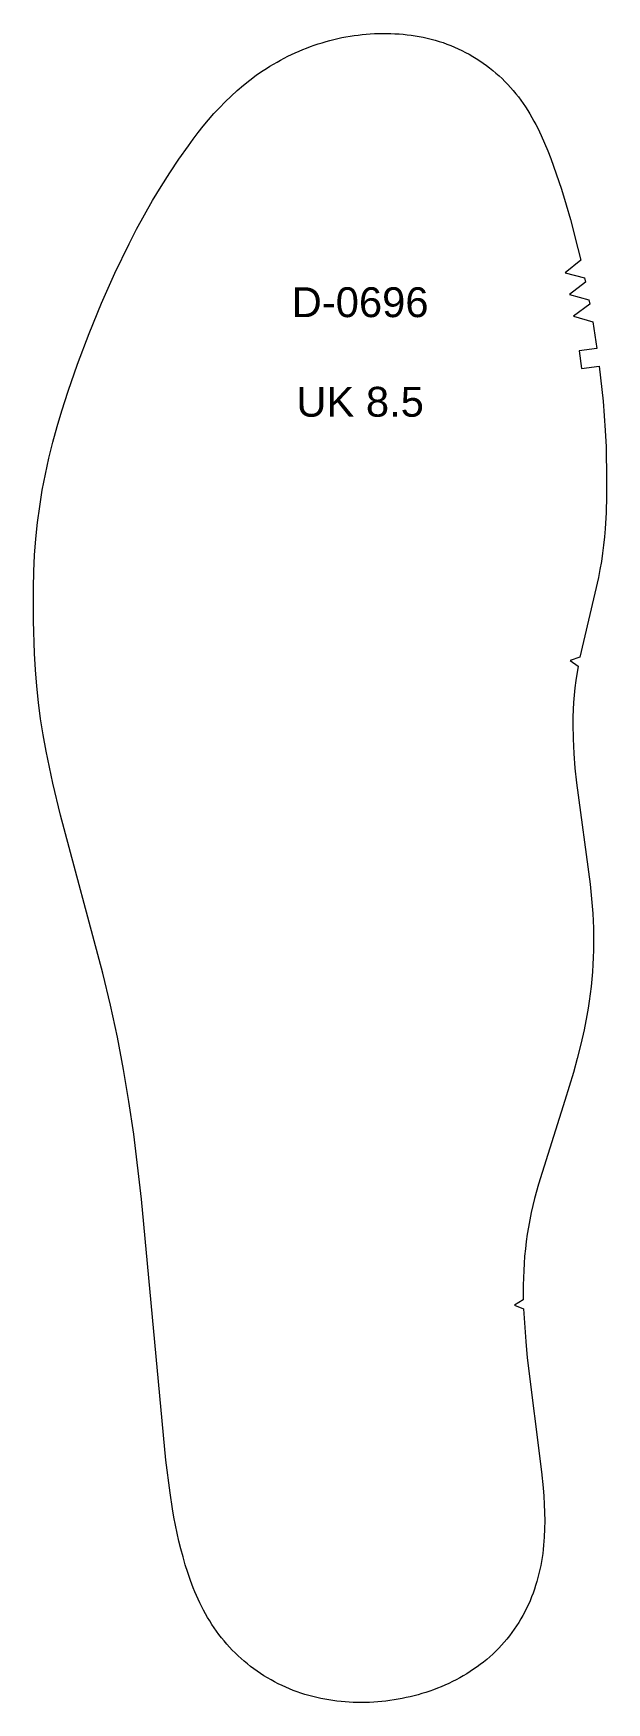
# Model space of a CAD drawing. Header units: millimetres. Extents: x -700 to 1195, y 156 to 469.
# Drawn here: x 144.3 to 240.3, y 189.7 to 469.2 of the extents above; entities that cross this region are included whole.
import ezdxf

# ---------------------------------------------------------------- set-up
doc = ezdxf.new("R2010")
doc.units = ezdxf.units.MM
doc.layers.add('___H_1', color=18, linetype='Continuous', true_color=0x000000)
doc.layers.add('DEFAULT', color=7, linetype='Continuous', true_color=0xffffff)
doc.styles.add('Arial Regular', font='arial.ttf')

msp = doc.modelspace()

# ---------------------------------------------------------------- texts
at = {"layer": '___H_1', "color": 3, "true_color": 0x00ff00, "insert": (199, 435), "char_height": 5, "width": 53.913, "attachment_point": 2, "style": 'Arial Regular'}
msp.add_mtext('\\P{\\fArial;D-0696}\\P\\P{\\fArial;UK 8.5}', dxfattribs=at)

# ---------------------------------------------------------------- linework, layer by layer
at = {"layer": 'DEFAULT', "color": 18, "lineweight": 5, "true_color": 0x000000}
msp.add_lwpolyline([(235.93, 431.19), (233.33, 429.08), (236.57, 428.26), (236.72, 427.52), (234.07, 425.47), (237.3, 424.58), (237.44, 423.84), (234.75, 421.85), (237.95, 420.88), (238.64, 416.44), (235.67, 416.01), (236.07, 413.09), (239.04, 413.46), (239.67, 407.62), (240.04, 402.68), (240.17, 399.94), (240.27, 394.45), (240.25, 391.71), (240.17, 388.97), (240.02, 386.23), (239.91, 384.86), (239.77, 383.5), (239.6, 382.14), (239.4, 380.78), (239.16, 379.43), (238.89, 378.09), (235.79, 364.73), (234.15, 364.19), (235.5, 363.25), (235.13, 360.83), (234.97, 359.61), (234.84, 358.39), (234.74, 357.17), (234.67, 355.95), (234.64, 354.72), (234.62, 353.5), (234.65, 351.05), (234.7, 349.82), (234.77, 348.6), (234.97, 346.16), (235.23, 343.72), (237.51, 326.71), (237.76, 324.28), (237.94, 321.83), (238.05, 319.38), (238.08, 316.93), (238.07, 315.71), (238.03, 314.48), (237.97, 313.26), (237.89, 312.04), (237.67, 309.59), (237.37, 307.16), (237.19, 305.95), (236.98, 304.74), (236.5, 302.34), (235.96, 299.95), (235.36, 297.57), (234.72, 295.2), (233.3, 290.51), (228.86, 276.49), (228.22, 274.12), (227.66, 271.74), (227.41, 270.54), (227.18, 269.33), (226.98, 268.13), (226.81, 266.91), (226.67, 265.7), (226.55, 264.48), (226.46, 263.25), (226.39, 262.03), (226.32, 259.58), (226.31, 257.13), (224.84, 256.25), (226.35, 255.63), (226.72, 250.15), (226.98, 247.42), (229.39, 228.37), (229.66, 225.64), (229.76, 224.27), (229.84, 222.91), (229.89, 221.54), (229.91, 220.16), (229.89, 218.79), (229.83, 217.42), (229.78, 216.74), (229.72, 216.06), (229.65, 215.37), (229.57, 214.69), (229.47, 214.02), (229.36, 213.34), (229.23, 212.67), (229.09, 211.99), (228.94, 211.33), (228.77, 210.66), (228.59, 210), (228.39, 209.34), (228.18, 208.69), (227.95, 208.05), (227.71, 207.41), (227.45, 206.77), (227.17, 206.14), (226.88, 205.52), (226.58, 204.91), (226.25, 204.31), (225.91, 203.71), (225.56, 203.13), (225.19, 202.55), (224.81, 201.98), (224.41, 201.42), (223.99, 200.88), (223.57, 200.34), (223.12, 199.82), (222.67, 199.31), (222.2, 198.81), (221.72, 198.32), (221.22, 197.84), (220.72, 197.38), (220.2, 196.94), (219.67, 196.5), (219.12, 196.08), (218.57, 195.68), (218.01, 195.29), (217.44, 194.91), (216.86, 194.54), (216.27, 194.19), (215.67, 193.86), (215.07, 193.53), (214.46, 193.22), (213.84, 192.92), (213.21, 192.64), (212.58, 192.37), (211.95, 192.12), (211.31, 191.87), (210.66, 191.64), (210.01, 191.43), (209.36, 191.22), (208.7, 191.03), (208.03, 190.85), (207.37, 190.69), (206.7, 190.54), (206.03, 190.4), (205.36, 190.27), (204.68, 190.15), (204, 190.05), (203.32, 189.96), (202.64, 189.89), (201.96, 189.82), (201.28, 189.77), (200.59, 189.74), (199.91, 189.72), (199.22, 189.71), (198.54, 189.71), (197.85, 189.73), (197.17, 189.77), (196.48, 189.82), (195.8, 189.88), (195.12, 189.96), (194.44, 190.05), (193.76, 190.15), (193.09, 190.27), (192.41, 190.41), (191.74, 190.56), (191.08, 190.72), (190.42, 190.9), (189.76, 191.09), (189.1, 191.3), (188.45, 191.52), (187.81, 191.76), (187.17, 192.01), (186.54, 192.28), (185.92, 192.56), (185.3, 192.86), (184.69, 193.17), (184.08, 193.5), (183.49, 193.84), (182.9, 194.2), (182.33, 194.57), (181.76, 194.95), (181.2, 195.35), (180.65, 195.76), (180.12, 196.19), (179.59, 196.63), (179.07, 197.08), (178.57, 197.54), (178.07, 198.02), (177.59, 198.51), (177.12, 199.01), (176.67, 199.52), (176.22, 200.04), (175.79, 200.57), (175.37, 201.12), (174.97, 201.67), (174.57, 202.23), (174.19, 202.8), (173.83, 203.38), (173.47, 203.97), (173.13, 204.56), (172.8, 205.17), (172.48, 205.77), (172.18, 206.39), (171.88, 207.01), (171.6, 207.63), (171.33, 208.26), (171.07, 208.9), (170.59, 210.18), (170.14, 211.48), (169.73, 212.78), (169.35, 214.1), (168.99, 215.43), (168.66, 216.76), (168.35, 218.09), (168.07, 219.44), (167.82, 220.78), (167.59, 222.14), (167.19, 224.85), (166.49, 230.29), (162.41, 273.99), (161.09, 284.89), (160.3, 290.32), (159.39, 295.73), (158.36, 301.11), (157.19, 306.47), (155.93, 311.81), (148.84, 338.31), (147.55, 343.65), (146.42, 349.02), (145.94, 351.72), (145.51, 354.42), (145.15, 357.14), (144.86, 359.87), (144.65, 362.61), (144.49, 365.35), (144.32, 370.83), (144.29, 376.32), (144.35, 379.06), (144.47, 381.8), (144.69, 384.53), (144.98, 387.26), (145.35, 389.98), (145.79, 392.69), (146.3, 395.38), (146.89, 398.06), (147.56, 400.72), (148.29, 403.36), (149.07, 405.99), (150.11, 409.28), (151.68, 413.8), (153.61, 418.93), (155.68, 424.01), (157.91, 429.03), (160.31, 433.96), (161.57, 436.4), (162.88, 438.8), (164.25, 441.18), (165.68, 443.53), (167.15, 445.84), (168.66, 448.13), (170.24, 450.37), (171.05, 451.48), (171.88, 452.57), (172.74, 453.64), (173.61, 454.7), (174.52, 455.73), (175.45, 456.73), (176.41, 457.72), (177.39, 458.67), (178.41, 459.59), (179.45, 460.48), (180.52, 461.34), (181.62, 462.16), (182.18, 462.55), (182.75, 462.94), (183.32, 463.31), (183.91, 463.68), (184.49, 464.03), (185.09, 464.37), (185.69, 464.7), (186.29, 465.03), (186.9, 465.33), (187.52, 465.63), (188.14, 465.92), (188.77, 466.2), (189.41, 466.46), (190.04, 466.71), (190.68, 466.96), (191.33, 467.19), (191.98, 467.4), (192.63, 467.61), (193.29, 467.8), (193.95, 467.98), (194.62, 468.15), (195.29, 468.31), (195.96, 468.46), (196.63, 468.59), (197.31, 468.71), (197.98, 468.81), (198.66, 468.9), (199.34, 468.98), (200.03, 469.05), (200.71, 469.1), (201.39, 469.14), (202.08, 469.16), (202.77, 469.17), (203.45, 469.17), (204.14, 469.15), (204.82, 469.12), (205.51, 469.08), (206.19, 469.02), (206.87, 468.95), (207.55, 468.86), (208.23, 468.76), (208.91, 468.65), (209.58, 468.52), (210.25, 468.37), (210.92, 468.2), (211.58, 468.02), (212.23, 467.83), (212.89, 467.62), (213.53, 467.39), (214.17, 467.14), (214.81, 466.88), (215.43, 466.6), (216.05, 466.3), (216.66, 465.99), (217.26, 465.67), (217.86, 465.32), (218.44, 464.96), (219.02, 464.59), (219.58, 464.2), (220.14, 463.8), (220.69, 463.39), (221.22, 462.96), (221.75, 462.52), (222.26, 462.06), (222.76, 461.59), (223.25, 461.11), (223.72, 460.62), (224.19, 460.11), (224.64, 459.6), (225.07, 459.07), (225.5, 458.53), (225.91, 457.98), (226.3, 457.42), (226.69, 456.85), (227.06, 456.27), (227.42, 455.69), (227.77, 455.1), (228.1, 454.5), (228.42, 453.9), (228.74, 453.29), (229.33, 452.05), (229.89, 450.8), (230.42, 449.53), (230.92, 448.25), (231.85, 445.67), (232.71, 443.07), (233.52, 440.45), (234.22, 438), (235.47, 433.18)], close=True, dxfattribs=at)

msp.set_redraw_order([(e.dxf.handle, doc.entitydb.next_handle()) for e in msp.query("TEXT MTEXT ATTDEF DIMENSION ARC_DIMENSION")])  # texts and dimensions are drawn at this point

doc.saveas('drawing.dxf')
